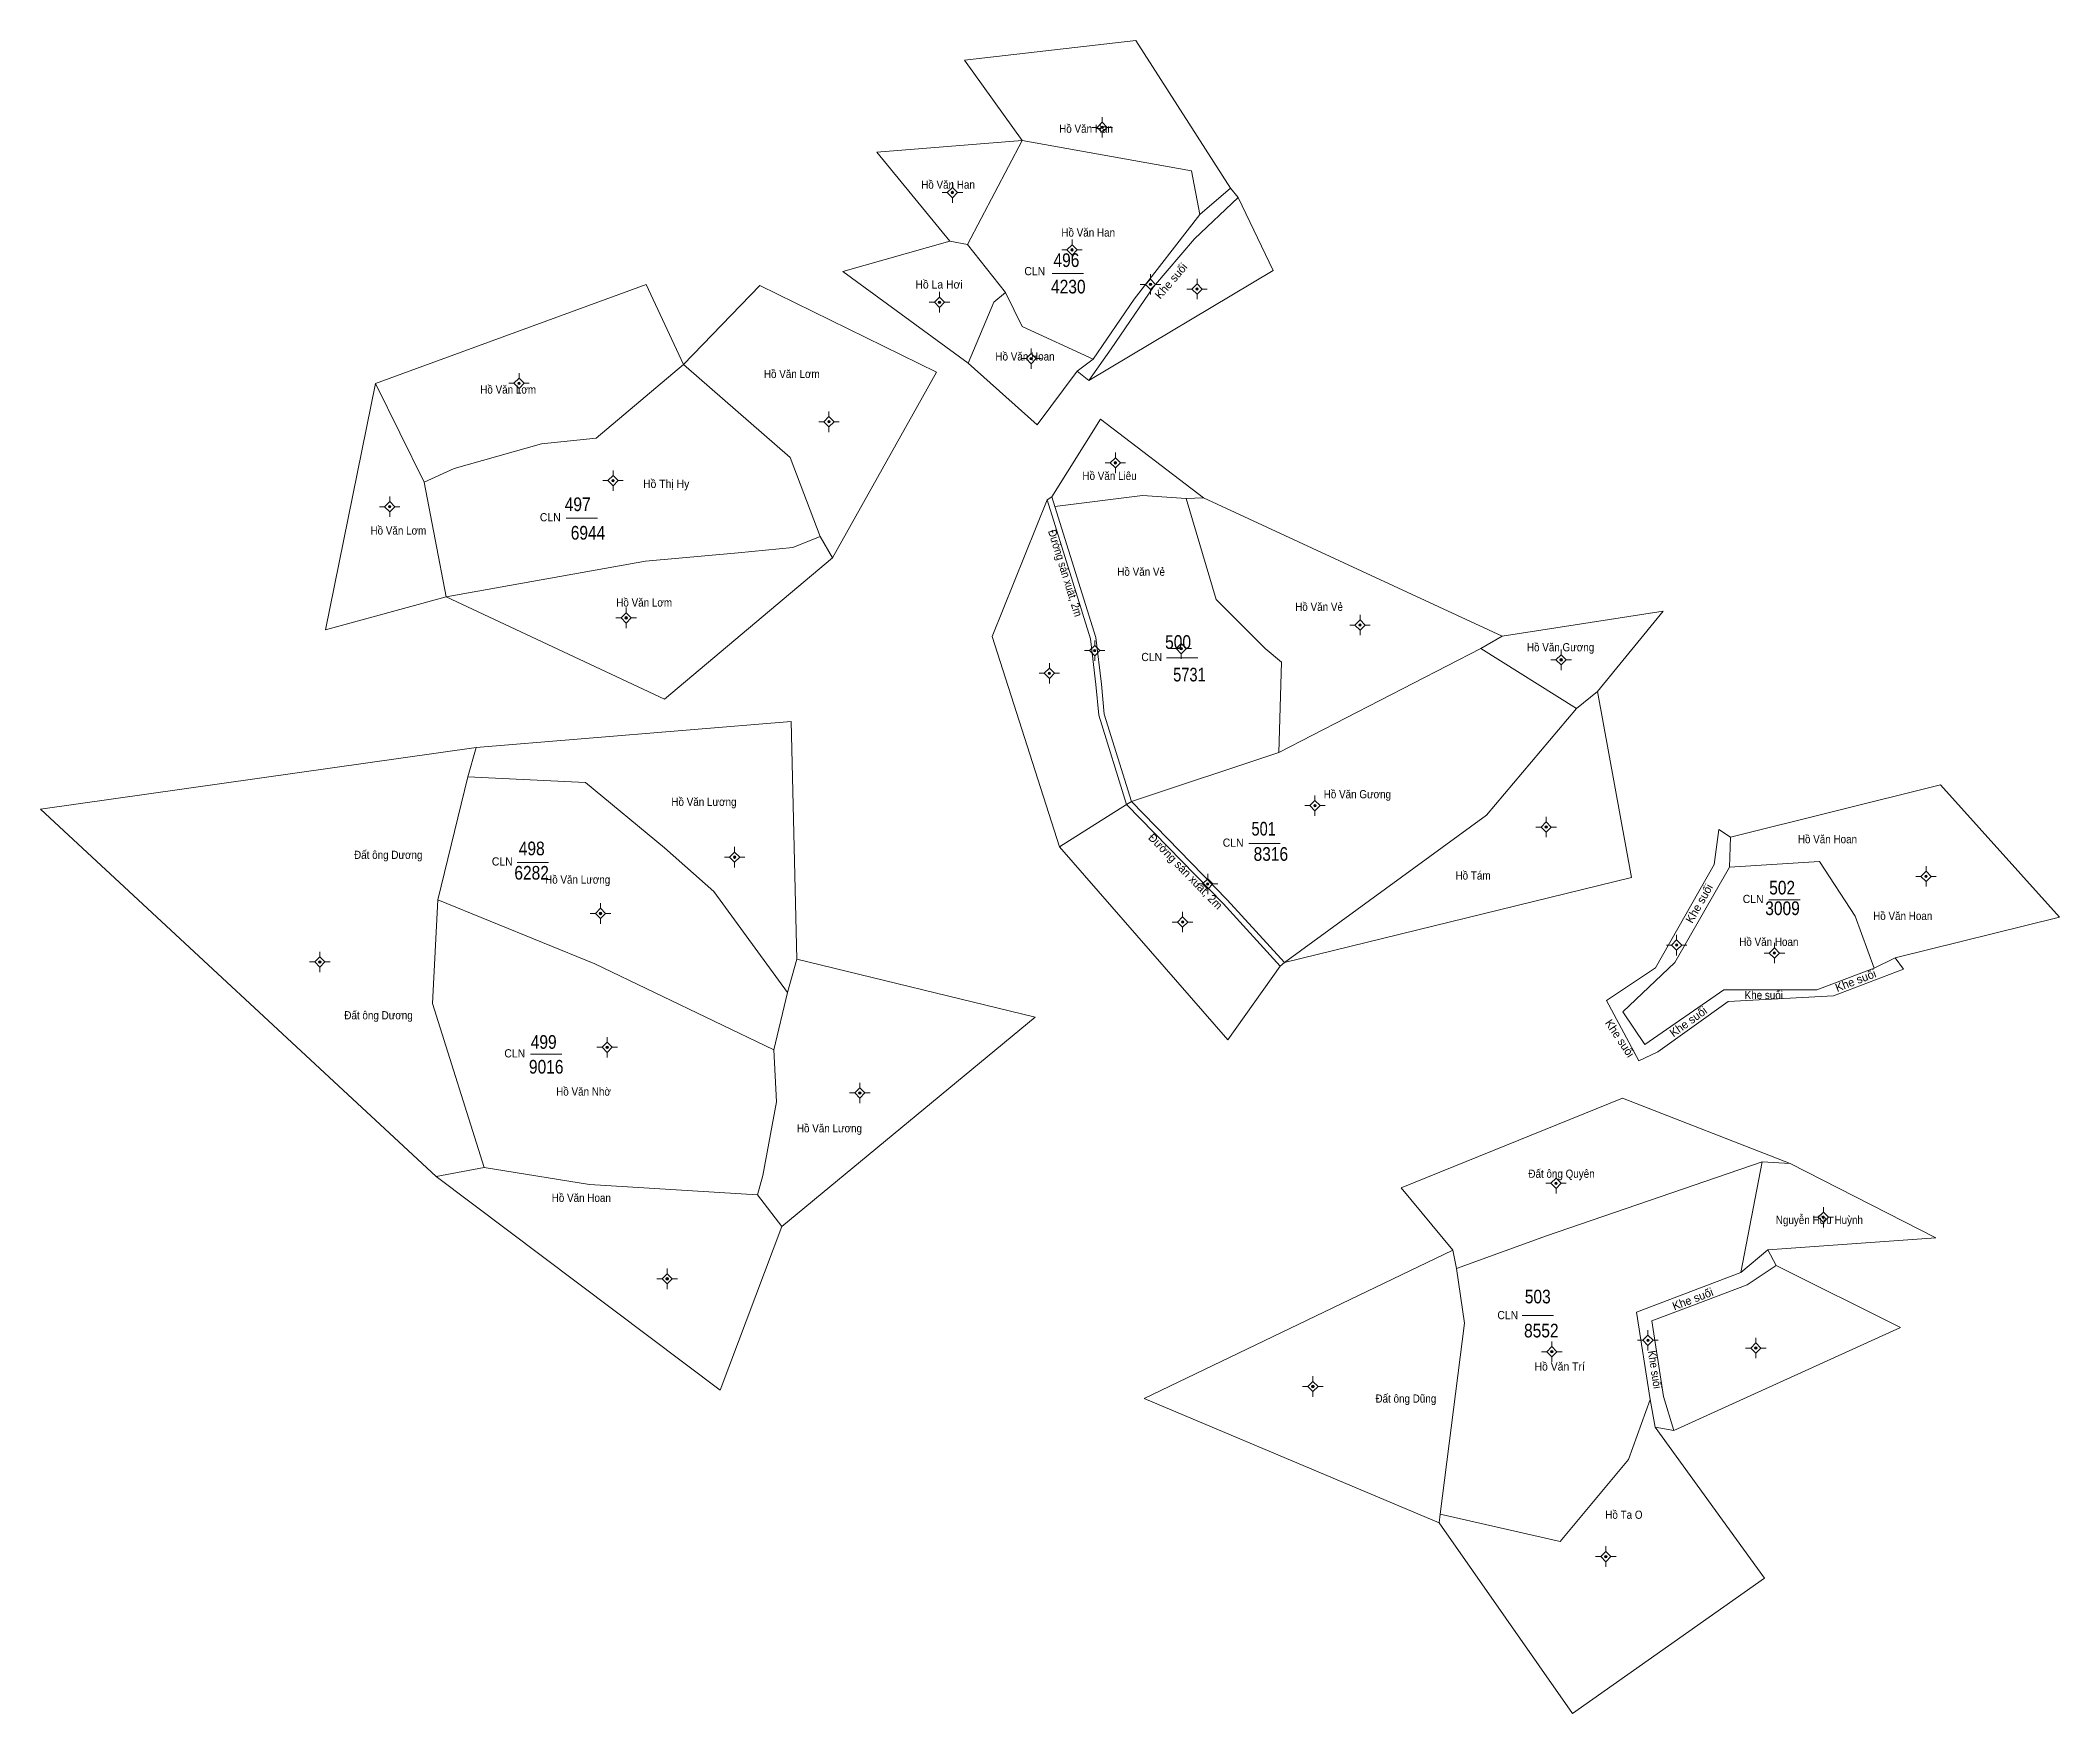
# Model space of a CAD drawing. Header units: metres. Extents: x 532111 to 533496, y 1849585 to 1850411.
# Drawn here: x 532111 to 532851, y 1849798 to 1850411 of the extents above; entities that cross this region are included whole.
import ezdxf
from ezdxf.enums import TextEntityAlignment as Align

# ---------------------------------------------------------------- set-up
doc = ezdxf.new("R2010")
doc.units = ezdxf.units.M
doc.header["$LTSCALE"] = 1.2
for name, color, linetype, lineweight in [('11', 7, 'Continuous', 13), ('6', 7, 'Continuous', 13), ('7', 7, 'Continuous', 13)]:
    doc.layers.add(name, color=color, linetype=linetype, lineweight=lineweight)
for name, color, linetype in [('2', 7, 'Continuous'), ('3', 7, 'Continuous'), ('4', 7, 'Continuous'), ('5', 7, 'Continuous'), ('63', 7, 'Continuous')]:
    doc.layers.add(name, color=color, linetype=linetype)

msp = doc.modelspace()

# ---------------------------------------------------------------- texts
at = {"layer": '2'}
for s, width, p in [('Hồ Văn Han', 0.9, (532494.365, 1850376.89)), ('Hồ Văn Han', 0.9, (532443.835, 1850356.41)), ('Hồ Văn Han', 0.9, (532495.165, 1850338.87)), ('Hồ La Hơi', 0.95, (532440.535, 1850319.84)), ('Hồ Văn Hoan', 0.9, (532472.025, 1850293.49)), ('Hồ Văn Lơm', 0.9, (532386.605, 1850287.07)), ('Hồ Văn Lơm', 0.9, (532282.725, 1850281.37)), ('Hồ Văn Liêu', 0.9, (532502.985, 1850249.76)), ('Hồ Thị Hy', 0.95, (532340.605, 1850246.83)), ('Hồ Văn Lơm', 0.9, (532242.525, 1850229.73)), ('Hồ Văn Vẻ', 0.9, (532514.54, 1850214.65)), ('Hồ Văn Lơm', 0.9, (532332.535, 1850203.38)), ('Hồ Văn Vẻ', 0.9, (532579.71, 1850201.82)), ('Hồ Văn Gương', 0.9, (532668.16, 1850186.99)), ('Hồ Văn Lương', 0.9, (532354.435, 1850130.39)), ('Hồ Văn Gương', 0.9, (532593.74, 1850133.17)), ('Hồ Văn Hoan', 0.9, (532765.895, 1850116.72)), ('Đất ông Dương', 0.9, (532238.825, 1850110.97)), ('Hồ Văn Lương', 0.9, (532308.185, 1850101.91)), ('Hồ Tám', 0.9, (532636.11, 1850103.4)), ('Hồ Văn Hoan', 0.9, (532793.465, 1850088.6)), ('Hồ Văn Hoan', 0.9, (532744.425, 1850079.11)), ('Khe suối', 0.9, (532742.58, 1850059.62)), ('Đất ông Dương', 0.9, (532235.265, 1850052.22)), ('Hồ Văn Nhờ', 0.9, (532310.33, 1850024.29)), ('Hồ Văn Lương', 0.9, (532400.395, 1850010.83)), ('Đất ông Quyên', 0.9, (532668.505, 1849994.2)), ('Hồ Văn Hoan', 0.9, (532309.525, 1849985.37)), ('Nguyễn Hữu Huỳnh', 0.9, (532762.935, 1849977.27)), ('Hồ Văn Trí', 0.95, (532667.83, 1849923.6)), ('Đất ông Dũng', 0.9, (532611.5, 1849911.86)), ('Hồ Ta O', 0.9, (532691.355, 1849869.32))]:
    msp.add_text(s, height=3, dxfattribs=dict(at, width=width)).set_placement(p, align=Align.CENTER)
for s, rotation, p in [('Khe suối', 49.407, (532526.656, 1850321.654)), ('Đường sản xuất, 2m', 314.184, (532529.717, 1850105.365)), ('Khe suối', 60.255, (532720.229, 1850093.916)), ('Khe suối', 20.92, (532776.754, 1850065.017)), ('Khe suối', 303.69, (532688.605, 1850044.442)), ('Khe suối', 35.641, (532715.816, 1850050.144)), ('Khe suối', 20.819, (532717.097, 1849948.403))]:
    msp.add_text(s, height=3, rotation=rotation, dxfattribs=at).set_placement(p, align=Align.CENTER)
at = {"layer": '2', "width": 0.9}
for s, rotation, p in [('Đường sản xuất, 2m', 287.347, (532485.347, 1850215.212)), ('Khe suối', 278.877, (532701.173, 1849923.741))]:
    msp.add_text(s, height=3, rotation=rotation, dxfattribs=at).set_placement(p, align=Align.CENTER)
at = {"layer": '3', "width": 0.95}
for p in [(532475.59, 1850324.73), (532298.16, 1850234.6), (532518.42, 1850183.42), (532548.25, 1850115.43), (532280.57, 1850108.56), (532738.69, 1850094.81), (532285.16, 1850038.28), (532648.83, 1849942.42)]:
    msp.add_text('CLN', height=3, dxfattribs=at).set_placement(p, align=Align.CENTER)
at = {"layer": '4'}
for s, width, p in [('496', 0.85, (532487.18, 1850327.74)), ('497', 0.85, (532308.195, 1850238.35)), ('500', 0.85, (532528.075, 1850187.91)), ('501', 0.8, (532559.425, 1850119.53)), ('498', 0.85, (532291.365, 1850112.3)), ('502', 0.85, (532749.305, 1850097.95)), ('499', 0.85, (532295.745, 1850041.43)), ('503', 0.85, (532659.8, 1849948.21))]:
    msp.add_text(s, height=5, dxfattribs=dict(at, width=width)).set_placement(p, align=Align.CENTER)
at = {"layer": '5'}
for s, width, p in [('4230', 0.85, (532487.87, 1850318.05)), ('6944', 0.85, (532311.97, 1850227.91)), ('5731', 0.8, (532532.23, 1850175.97)), ('8316', 0.85, (532562.055, 1850110.28)), ('6282', 0.85, (532291.32, 1850103.4)), ('3009', 0.85, (532749.44, 1850090.41)), ('9016', 0.85, (532296.665, 1850032.36)), ('8552', 0.85, (532661.1, 1849935.74))]:
    msp.add_text(s, height=5, dxfattribs=dict(at, width=width)).set_placement(p, align=Align.CENTER)
at = {"layer": '63'}
msp.add_text('D', height=0.01, dxfattribs=at).set_placement((532623.435, 1849864.58), align=Align.CENTER)

# ---------------------------------------------------------------- hatches: boundary and pattern name
at = {"layer": '11'}
for points in [[(532500.719, 1850378.86, 1), (532499.819, 1850378.86, 1)], [(532445.889, 1850355, 1), (532444.989, 1850355, 1)], [(532489.699, 1850334, 1), (532488.799, 1850334, 1)], [(532518.429, 1850321.36, 1), (532517.529, 1850321.36, 1)], [(532535.469, 1850319.67, 1), (532534.569, 1850319.67, 1)], [(532441.149, 1850314.83, 1), (532440.249, 1850314.83, 1)], [(532474.739, 1850294.17, 1), (532473.839, 1850294.17, 1)], [(532287.159, 1850285.16, 1), (532286.259, 1850285.16, 1)], [(532400.649, 1850271.06, 1), (532399.749, 1850271.06, 1)], [(532505.559, 1850256.02, 1), (532504.659, 1850256.02, 1)], [(532321.609, 1850249.5, 1), (532320.709, 1850249.5, 1)], [(532239.809, 1850239.95, 1), (532238.909, 1850239.95, 1)], [(532326.389, 1850199.24, 1), (532325.489, 1850199.24, 1)], [(532595.169, 1850196.62, 1), (532594.269, 1850196.62, 1)], [(532497.989, 1850187.26, 1), (532497.089, 1850187.26, 1)], [(532529.679, 1850188, 1), (532528.779, 1850188, 1)], [(532481.379, 1850178.94, 1), (532480.479, 1850178.94, 1)], [(532668.809, 1850183.87, 1), (532667.909, 1850183.87, 1)], [(532578.649, 1850130.5, 1), (532577.749, 1850130.5, 1)], [(532663.319, 1850122.63, 1), (532662.419, 1850122.63, 1)], [(532366.109, 1850111.63, 1), (532365.209, 1850111.63, 1)], [(532802.459, 1850104.57, 1), (532801.559, 1850104.57, 1)], [(532539.389, 1850101.82, 1), (532538.489, 1850101.82, 1)], [(532316.999, 1850091, 1), (532316.099, 1850091, 1)], [(532530.169, 1850087.85, 1), (532529.269, 1850087.85, 1)], [(532711.099, 1850079.41, 1), (532710.199, 1850079.41, 1)], [(532746.929, 1850076.5, 1), (532746.029, 1850076.5, 1)], [(532214.199, 1850073.24, 1), (532213.299, 1850073.24, 1)], [(532319.439, 1850042, 1), (532318.539, 1850042, 1)], [(532411.959, 1850025.27, 1), (532411.059, 1850025.27, 1)], [(532666.959, 1849992.18, 1), (532666.059, 1849992.18, 1)], [(532764.869, 1849979.74, 1), (532763.969, 1849979.74, 1)], [(532341.419, 1849957.2, 1), (532340.519, 1849957.2, 1)], [(532700.589, 1849934.7, 1), (532699.689, 1849934.7, 1)], [(532665.399, 1849930.5, 1), (532664.499, 1849930.5, 1)], [(532740.099, 1849931.86, 1), (532739.199, 1849931.86, 1)], [(532577.899, 1849917.77, 1), (532576.999, 1849917.77, 1)], [(532685.189, 1849855.49, 1), (532684.289, 1849855.49, 1)]]:
    msp.add_hatch(color=256, dxfattribs=at).paths.add_polyline_path(points)

# ---------------------------------------------------------------- linework, layer by layer
for p, q in [((532498.4, 1850378.86), (532496.52, 1850378.86)), ((532500.27, 1850382.61), (532500.27, 1850380.74)), ((532500.27, 1850376.98), (532500.27, 1850375.11)), ((532504.02, 1850378.86), (532502.14, 1850378.86)), ((532443.56, 1850355), (532441.69, 1850355)), ((532445.44, 1850358.75), (532445.44, 1850356.88)), ((532449.19, 1850355), (532447.31, 1850355)), ((532445.44, 1850353.12), (532445.44, 1850351.25)), ((532487.38, 1850334), (532485.5, 1850334)), ((532489.25, 1850337.75), (532489.25, 1850335.88)), ((532493, 1850334), (532491.12, 1850334)), ((532489.25, 1850332.12), (532489.25, 1850330.25)), ((532440.7, 1850318.58), (532440.7, 1850316.7)), ((532516.1, 1850321.36), (532514.23, 1850321.36)), ((532517.98, 1850325.11), (532517.98, 1850323.24)), ((532517.98, 1850319.48), (532517.98, 1850317.61)), ((532521.73, 1850321.36), (532519.86, 1850321.36)), ((532533.14, 1850319.67), (532531.27, 1850319.67)), ((532535.02, 1850323.42), (532535.02, 1850321.54)), ((532535.02, 1850317.8), (532535.02, 1850315.92)), ((532538.77, 1850319.67), (532536.9, 1850319.67)), ((532438.82, 1850314.83), (532436.95, 1850314.83)), ((532440.7, 1850312.96), (532440.7, 1850311.08)), ((532444.45, 1850314.83), (532442.57, 1850314.83)), ((532474.29, 1850297.92), (532474.29, 1850296.04)), ((532286.71, 1850288.91), (532286.71, 1850287.04)), ((532472.42, 1850294.17), (532470.54, 1850294.17)), ((532474.29, 1850292.3), (532474.29, 1850290.42)), ((532478.04, 1850294.17), (532476.16, 1850294.17)), ((532284.84, 1850285.16), (532282.96, 1850285.16)), ((532286.71, 1850283.28), (532286.71, 1850281.41)), ((532290.46, 1850285.16), (532288.58, 1850285.16)), ((532400.2, 1850274.81), (532400.2, 1850272.94)), ((532398.32, 1850271.06), (532396.45, 1850271.06)), ((532400.2, 1850269.18), (532400.2, 1850267.31)), ((532403.95, 1850271.06), (532402.07, 1850271.06)), ((532505.11, 1850259.77), (532505.11, 1850257.9)), ((532321.16, 1850253.25), (532321.16, 1850251.38)), ((532503.24, 1850256.02), (532501.36, 1850256.02)), ((532505.11, 1850254.14), (532505.11, 1850252.27)), ((532508.86, 1850256.02), (532506.98, 1850256.02)), ((532319.28, 1850249.5), (532317.41, 1850249.5)), ((532321.16, 1850247.62), (532321.16, 1850245.75)), ((532324.91, 1850249.5), (532323.04, 1850249.5)), ((532237.48, 1850239.95), (532235.61, 1850239.95)), ((532239.36, 1850243.7), (532239.36, 1850241.82)), ((532239.36, 1850238.08), (532239.36, 1850236.2)), ((532243.11, 1850239.95), (532241.24, 1850239.95)), ((532325.94, 1850202.99), (532325.94, 1850201.12)), ((532594.72, 1850200.37), (532594.72, 1850198.5)), ((532324.06, 1850199.24), (532322.19, 1850199.24)), ((532325.94, 1850197.36), (532325.94, 1850195.49)), ((532329.69, 1850199.24), (532327.81, 1850199.24)), ((532592.84, 1850196.62), (532590.97, 1850196.62)), ((532594.72, 1850194.74), (532594.72, 1850192.87)), ((532598.47, 1850196.62), (532596.6, 1850196.62)), ((532495.66, 1850187.26), (532493.79, 1850187.26)), ((532497.54, 1850191.01), (532497.54, 1850189.14)), ((532497.54, 1850185.38), (532497.54, 1850183.51)), ((532501.29, 1850187.26), (532499.42, 1850187.26)), ((532527.36, 1850188), (532525.48, 1850188)), ((532529.23, 1850191.75), (532529.23, 1850189.88)), ((532529.23, 1850186.12), (532529.23, 1850184.25)), ((532532.98, 1850188), (532531.1, 1850188)), ((532668.36, 1850187.62), (532668.36, 1850185.74)), ((532479.06, 1850178.94), (532477.18, 1850178.94)), ((532480.93, 1850182.69), (532480.93, 1850180.82)), ((532484.68, 1850178.94), (532482.81, 1850178.94)), ((532666.48, 1850183.87), (532664.61, 1850183.87)), ((532668.36, 1850182), (532668.36, 1850180.12)), ((532672.11, 1850183.87), (532670.24, 1850183.87)), ((532480.93, 1850177.06), (532480.93, 1850175.19)), ((532578.2, 1850134.25), (532578.2, 1850132.38)), ((532576.32, 1850130.5), (532574.45, 1850130.5)), ((532578.2, 1850128.62), (532578.2, 1850126.75)), ((532581.95, 1850130.5), (532580.07, 1850130.5)), ((532662.87, 1850126.38), (532662.87, 1850124.5)), ((532661, 1850122.63), (532659.12, 1850122.63)), ((532662.87, 1850120.76), (532662.87, 1850118.88)), ((532666.62, 1850122.63), (532664.74, 1850122.63)), ((532363.78, 1850111.63), (532361.91, 1850111.63)), ((532365.66, 1850115.38), (532365.66, 1850113.5)), ((532369.41, 1850111.63), (532367.54, 1850111.63)), ((532365.66, 1850109.76), (532365.66, 1850107.88)), ((532538.94, 1850105.57), (532538.94, 1850103.7)), ((532800.14, 1850104.57), (532798.26, 1850104.57)), ((532802.01, 1850108.32), (532802.01, 1850106.44)), ((532805.76, 1850104.57), (532803.88, 1850104.57)), ((532537.06, 1850101.82), (532535.19, 1850101.82)), ((532538.94, 1850099.94), (532538.94, 1850098.07)), ((532542.69, 1850101.82), (532540.81, 1850101.82)), ((532802.01, 1850102.7), (532802.01, 1850100.82)), ((532314.68, 1850091), (532312.8, 1850091)), ((532316.55, 1850094.75), (532316.55, 1850092.88)), ((532316.55, 1850089.12), (532316.55, 1850087.25)), ((532320.3, 1850091), (532318.43, 1850091)), ((532529.72, 1850091.6), (532529.72, 1850089.72)), ((532527.84, 1850087.85), (532525.97, 1850087.85)), ((532529.72, 1850085.98), (532529.72, 1850084.1)), ((532533.47, 1850087.85), (532531.6, 1850087.85)), ((532710.65, 1850083.16), (532710.65, 1850081.28)), ((532213.75, 1850076.99), (532213.75, 1850075.12)), ((532708.78, 1850079.41), (532706.9, 1850079.41)), ((532710.65, 1850077.54), (532710.65, 1850075.66)), ((532714.4, 1850079.41), (532712.52, 1850079.41)), ((532744.6, 1850076.5), (532742.73, 1850076.5)), ((532746.48, 1850080.25), (532746.48, 1850078.38)), ((532746.48, 1850074.62), (532746.48, 1850072.75)), ((532750.23, 1850076.5), (532748.36, 1850076.5)), ((532211.88, 1850073.24), (532210, 1850073.24)), ((532213.75, 1850071.36), (532213.75, 1850069.49)), ((532217.5, 1850073.24), (532215.62, 1850073.24)), ((532318.99, 1850045.75), (532318.99, 1850043.88)), ((532317.12, 1850042), (532315.24, 1850042)), ((532318.99, 1850040.12), (532318.99, 1850038.25)), ((532322.74, 1850042), (532320.86, 1850042)), ((532409.64, 1850025.27), (532407.76, 1850025.27)), ((532411.51, 1850029.02), (532411.51, 1850027.14)), ((532411.51, 1850023.4), (532411.51, 1850021.52)), ((532415.26, 1850025.27), (532413.38, 1850025.27)), ((532666.51, 1849995.93), (532666.51, 1849994.06)), ((532664.64, 1849992.18), (532662.76, 1849992.18)), ((532666.51, 1849990.3), (532666.51, 1849988.43)), ((532670.26, 1849992.18), (532668.38, 1849992.18)), ((532762.55, 1849979.74), (532760.67, 1849979.74)), ((532764.42, 1849983.49), (532764.42, 1849981.62)), ((532764.42, 1849977.86), (532764.42, 1849975.99)), ((532768.17, 1849979.74), (532766.3, 1849979.74)), ((532339.1, 1849957.2), (532337.22, 1849957.2)), ((532340.97, 1849960.95), (532340.97, 1849959.08)), ((532344.72, 1849957.2), (532342.84, 1849957.2)), ((532340.97, 1849955.32), (532340.97, 1849953.45)), ((532664.95, 1849934.25), (532664.95, 1849932.38)), ((532698.26, 1849934.7), (532696.39, 1849934.7)), ((532700.14, 1849938.45), (532700.14, 1849936.58)), ((532703.89, 1849934.7), (532702.02, 1849934.7)), ((532739.65, 1849935.61), (532739.65, 1849933.74)), ((532663.07, 1849930.5), (532661.2, 1849930.5)), ((532664.95, 1849928.62), (532664.95, 1849926.75)), ((532668.7, 1849930.5), (532666.82, 1849930.5)), ((532700.14, 1849932.82), (532700.14, 1849930.95)), ((532737.78, 1849931.86), (532735.9, 1849931.86)), ((532739.65, 1849929.98), (532739.65, 1849928.11)), ((532743.4, 1849931.86), (532741.52, 1849931.86)), ((532577.45, 1849921.52), (532577.45, 1849919.64)), ((532575.57, 1849917.77), (532573.7, 1849917.77)), ((532577.45, 1849915.9), (532577.45, 1849914.02)), ((532581.2, 1849917.77), (532579.32, 1849917.77)), ((532682.86, 1849855.49), (532680.99, 1849855.49)), ((532684.74, 1849859.24), (532684.74, 1849857.36)), ((532684.74, 1849853.62), (532684.74, 1849851.74)), ((532688.49, 1849855.49), (532686.62, 1849855.49))]:
    msp.add_line(p, q, dxfattribs=at)
for points in [[(532500.27, 1850380.74), (532498.4, 1850378.86), (532500.27, 1850376.98), (532502.14, 1850378.86)], [(532445.44, 1850356.88), (532443.56, 1850355), (532445.44, 1850353.12), (532447.31, 1850355)], [(532489.25, 1850335.88), (532487.38, 1850334), (532489.25, 1850332.12), (532491.12, 1850334)], [(532517.98, 1850323.24), (532516.1, 1850321.36), (532517.98, 1850319.48), (532519.86, 1850321.36)], [(532535.02, 1850321.54), (532533.14, 1850319.67), (532535.02, 1850317.8), (532536.9, 1850319.67)], [(532440.7, 1850316.7), (532438.82, 1850314.83), (532440.7, 1850312.96), (532442.57, 1850314.83)], [(532474.29, 1850296.04), (532472.42, 1850294.17), (532474.29, 1850292.3), (532476.16, 1850294.17)], [(532286.71, 1850287.04), (532284.84, 1850285.16), (532286.71, 1850283.28), (532288.58, 1850285.16)], [(532400.2, 1850272.94), (532398.32, 1850271.06), (532400.2, 1850269.18), (532402.07, 1850271.06)], [(532321.16, 1850251.38), (532319.28, 1850249.5), (532321.16, 1850247.62), (532323.04, 1850249.5)], [(532505.11, 1850257.9), (532503.24, 1850256.02), (532505.11, 1850254.14), (532506.98, 1850256.02)], [(532239.36, 1850241.82), (532237.48, 1850239.95), (532239.36, 1850238.08), (532241.24, 1850239.95)], [(532325.94, 1850201.12), (532324.06, 1850199.24), (532325.94, 1850197.36), (532327.81, 1850199.24)], [(532594.72, 1850198.5), (532592.84, 1850196.62), (532594.72, 1850194.74), (532596.6, 1850196.62)], [(532497.54, 1850189.14), (532495.66, 1850187.26), (532497.54, 1850185.38), (532499.42, 1850187.26)], [(532529.23, 1850189.88), (532527.36, 1850188), (532529.23, 1850186.12), (532531.1, 1850188)], [(532668.36, 1850185.74), (532666.48, 1850183.87), (532668.36, 1850182), (532670.24, 1850183.87)], [(532480.93, 1850180.82), (532479.06, 1850178.94), (532480.93, 1850177.06), (532482.81, 1850178.94)], [(532578.2, 1850132.38), (532576.32, 1850130.5), (532578.2, 1850128.62), (532580.07, 1850130.5)], [(532662.87, 1850124.5), (532661, 1850122.63), (532662.87, 1850120.76), (532664.74, 1850122.63)], [(532365.66, 1850113.5), (532363.78, 1850111.63), (532365.66, 1850109.76), (532367.54, 1850111.63)], [(532538.94, 1850103.7), (532537.06, 1850101.82), (532538.94, 1850099.94), (532540.81, 1850101.82)], [(532802.01, 1850106.44), (532800.14, 1850104.57), (532802.01, 1850102.7), (532803.88, 1850104.57)], [(532316.55, 1850092.88), (532314.68, 1850091), (532316.55, 1850089.12), (532318.43, 1850091)], [(532529.72, 1850089.72), (532527.84, 1850087.85), (532529.72, 1850085.98), (532531.6, 1850087.85)], [(532710.65, 1850081.28), (532708.78, 1850079.41), (532710.65, 1850077.54), (532712.52, 1850079.41)], [(532213.75, 1850075.12), (532211.88, 1850073.24), (532213.75, 1850071.36), (532215.62, 1850073.24)], [(532746.48, 1850078.38), (532744.6, 1850076.5), (532746.48, 1850074.62), (532748.36, 1850076.5)], [(532318.99, 1850043.88), (532317.12, 1850042), (532318.99, 1850040.12), (532320.86, 1850042)], [(532411.51, 1850027.14), (532409.64, 1850025.27), (532411.51, 1850023.4), (532413.38, 1850025.27)], [(532666.51, 1849994.06), (532664.64, 1849992.18), (532666.51, 1849990.3), (532668.38, 1849992.18)], [(532764.42, 1849981.62), (532762.55, 1849979.74), (532764.42, 1849977.86), (532766.3, 1849979.74)], [(532340.97, 1849959.08), (532339.1, 1849957.2), (532340.97, 1849955.32), (532342.84, 1849957.2)], [(532700.14, 1849936.58), (532698.26, 1849934.7), (532700.14, 1849932.82), (532702.02, 1849934.7)], [(532739.65, 1849933.74), (532737.78, 1849931.86), (532739.65, 1849929.98), (532741.52, 1849931.86)], [(532664.95, 1849932.38), (532663.07, 1849930.5), (532664.95, 1849928.62), (532666.82, 1849930.5)], [(532577.45, 1849919.64), (532575.57, 1849917.77), (532577.45, 1849915.9), (532579.32, 1849917.77)], [(532684.74, 1849857.36), (532682.86, 1849855.49), (532684.74, 1849853.62), (532686.62, 1849855.49)]]:
    msp.add_lwpolyline(points, close=True, dxfattribs=at)
for centre in [(532500.269, 1850378.86), (532445.439, 1850355), (532489.249, 1850334), (532517.979, 1850321.36), (532535.019, 1850319.67), (532440.699, 1850314.83), (532474.289, 1850294.17), (532286.709, 1850285.16), (532400.199, 1850271.06), (532505.109, 1850256.02), (532321.159, 1850249.5), (532239.359, 1850239.95), (532325.939, 1850199.24), (532594.719, 1850196.62), (532497.539, 1850187.26), (532529.229, 1850188), (532480.929, 1850178.94), (532668.359, 1850183.87), (532578.199, 1850130.5), (532662.869, 1850122.63), (532365.659, 1850111.63), (532802.009, 1850104.57), (532538.939, 1850101.82), (532316.549, 1850091), (532529.719, 1850087.85), (532710.649, 1850079.41), (532746.479, 1850076.5), (532213.749, 1850073.24), (532318.989, 1850042), (532411.509, 1850025.27), (532666.509, 1849992.18), (532764.419, 1849979.74), (532340.969, 1849957.2), (532700.139, 1849934.7), (532664.949, 1849930.5), (532739.649, 1849931.86), (532577.449, 1849917.77), (532684.739, 1849855.49)]:
    msp.add_circle(centre, 0.45, dxfattribs=at)
at = {"layer": '6'}
for p, q in [((532547.29, 1850356.58), (532536, 1850347)), ((532550.14, 1850353.19), (532547.29, 1850356.58)), ((532451, 1850336), (532444.46, 1850337.18)), ((532464.82, 1850318.4), (532460.64, 1850314.8)), ((532451.24, 1850292.48), (532460.64, 1850314.8)), ((532497, 1850294), (532491.17, 1850289.53)), ((532491.17, 1850289.53), (532495.44, 1850286.15)), ((532234.18, 1850285.03), (532252, 1850249)), ((532260, 1850207), (532252, 1850249)), ((532481.89, 1850243.57), (532480.14, 1850242.45)), ((532481.89, 1850243.57), (532483, 1850240)), ((532531, 1850243), (532537.34, 1850243.24)), ((532646.79, 1850192.58), (532537.34, 1850243.24)), ((532397, 1850229), (532401.46, 1850221.17)), ((532639, 1850188), (532646.79, 1850192.58)), ((532674, 1850166), (532681.69, 1850172.27)), ((532268, 1850141), (532271.02, 1850151.82)), ((532257, 1850096), (532268, 1850141)), ((532730.39, 1850118.89), (532726.13, 1850121.74)), ((532730, 1850108), (532730.39, 1850118.89)), ((532385, 1850062), (532388.4, 1850074.2)), ((532783, 1850071), (532790.68, 1850074.74)), ((532790.68, 1850074.74), (532793.7, 1850070.64)), ((532565.52, 1850071.65), (532567, 1850073)), ((532385, 1850062), (532380, 1850041)), ((532742, 1850000), (532734.15, 1849959.48)), ((532742, 1850000), (532752.26, 1849999.42)), ((532274, 1849998), (532256.39, 1849994.67)), ((532374, 1849988), (532382.97, 1849976.34)), ((532630, 1849961), (532628.67, 1849967.75)), ((532734.15, 1849959.48), (532744.11, 1849967.81)), ((532747.14, 1849962.13), (532744.11, 1849967.81)), ((532701, 1849913), (532702.76, 1849902.93)), ((532702.76, 1849902.93), (532709.59, 1849901.6)), ((532624, 1849871), (532623.72, 1849867.79))]:
    msp.add_line(p, q, dxfattribs=at)
for points in [[(532547.29, 1850356.58), (532512.62, 1850410.72), (532449.9, 1850403.46), (532471, 1850374)], [(532471, 1850374), (532417.77, 1850369.84), (532444.46, 1850337.18)], [(532471, 1850374), (532451, 1850336), (532464.82, 1850318.4)], [(532536, 1850347), (532533, 1850363), (532471, 1850374)], [(532495.44, 1850286.15), (532562.92, 1850326.48), (532550.14, 1850353.19)], [(532550.14, 1850353.19), (532534.13, 1850338.06), (532519.1, 1850320.52), (532503.62, 1850297.72), (532495.44, 1850286.15)], [(532497, 1850294), (532512, 1850316), (532536, 1850347)], [(532444.46, 1850337.18), (532405.35, 1850326.1), (532451.24, 1850292.48)], [(532347, 1850292), (532333.24, 1850321.32), (532234.18, 1850285.03)], [(532401.46, 1850221.17), (532439.57, 1850289.24), (532374.94, 1850320.95), (532347, 1850292)], [(532464.82, 1850318.4), (532471, 1850306), (532497, 1850294)], [(532252, 1850249), (532263, 1850254), (532295, 1850263), (532315, 1850265), (532347, 1850292)], [(532397, 1850229), (532386, 1850258), (532347, 1850292)], [(532451.24, 1850292.48), (532476.49, 1850269.94), (532491.17, 1850289.53)], [(532234.18, 1850285.03), (532215.82, 1850194.88), (532260, 1850207)], [(532537.34, 1850243.24), (532499.61, 1850272.04), (532481.89, 1850243.57)], [(532483, 1850240), (532515, 1850244), (532531, 1850243)], [(532480.14, 1850242.45), (532460.03, 1850192.4), (532484.7, 1850115.43)], [(532480.14, 1850242.45), (532496.03, 1850191.58), (532498.01, 1850174.79), (532499.03, 1850163.61), (532509.24, 1850130.95)], [(532483, 1850240), (532498, 1850192), (532500, 1850175), (532501, 1850164), (532511, 1850132)], [(532531, 1850243), (532542, 1850206), (532560, 1850188), (532566, 1850183), (532565, 1850150)], [(532397, 1850229), (532387, 1850225), (532367, 1850223), (532333, 1850220), (532260, 1850207)], [(532260, 1850207), (532339.94, 1850169.48), (532401.46, 1850221.17)], [(532681.69, 1850172.27), (532705.77, 1850201.75), (532646.79, 1850192.58)], [(532511, 1850132), (532565, 1850150), (532639, 1850188), (532674, 1850166)], [(532567, 1850073), (532694.09, 1850104.16), (532681.69, 1850172.27)], [(532674, 1850166), (532641, 1850127), (532567, 1850073)], [(532388.4, 1850074.2), (532386.42, 1850161.26), (532271.02, 1850151.82)], [(532271.02, 1850151.82), (532111.42, 1850129.18), (532256.39, 1849994.67)], [(532268, 1850141), (532311, 1850139), (532340, 1850115), (532358, 1850099), (532385, 1850062)], [(532730.39, 1850118.89), (532807.32, 1850138.15), (532850.92, 1850089.64), (532790.68, 1850074.74)], [(532484.7, 1850115.43), (532509.24, 1850130.95), (532511, 1850132)], [(532565.52, 1850071.65), (532544.54, 1850094.63), (532509.24, 1850130.95)], [(532511, 1850132), (532546, 1850096), (532567, 1850073)], [(532726.13, 1850121.74), (532724.35, 1850108.92), (532702.92, 1850071.09), (532684.99, 1850059.13), (532696.87, 1850037.09), (532703.81, 1850040.3), (532729.5, 1850058.72), (532768.09, 1850060.85), (532793.7, 1850070.64)], [(532484.7, 1850115.43), (532546.28, 1850044.76), (532565.52, 1850071.65)], [(532730, 1850108), (532710, 1850073), (532691, 1850055), (532699, 1850043), (532728, 1850063), (532762, 1850063), (532783, 1850071)], [(532730, 1850108), (532763, 1850110), (532776, 1850090), (532783, 1850071)], [(532274, 1849998), (532255, 1850058), (532257, 1850096)], [(532380, 1850041), (532314.42, 1850072.61), (532257, 1850096)], [(532382.97, 1849976.34), (532475.72, 1850052.96), (532388.4, 1850074.2)], [(532380, 1850041), (532381, 1850022), (532376, 1849995), (532374, 1849988)], [(532752.26, 1849999.42), (532690.86, 1850023.36), (532609.78, 1849990.51), (532628.67, 1849967.75)], [(532630, 1849961), (532663, 1849973), (532742, 1850000)], [(532256.39, 1849994.67), (532360.4, 1849916.4), (532382.97, 1849976.34)], [(532374, 1849988), (532312.56, 1849991.7), (532274, 1849998)], [(532744.11, 1849967.81), (532805.6, 1849972.17), (532752.26, 1849999.42)], [(532628.67, 1849967.75), (532515.69, 1849913.34), (532623.72, 1849867.79)], [(532624, 1849871), (532633, 1849941), (532630, 1849961)], [(532734.15, 1849959.48), (532696, 1849945), (532701, 1849913)], [(532747.14, 1849962.13), (532736.45, 1849955.01), (532716.85, 1849947.57), (532701.57, 1849941.76), (532705.89, 1849914.1), (532709.59, 1849901.6)], [(532709.59, 1849901.6), (532792.6, 1849939.32), (532747.14, 1849962.13)], [(532701, 1849913), (532693, 1849891), (532668, 1849861), (532624, 1849871)], [(532623.72, 1849867.79), (532672.5, 1849797.98), (532742.88, 1849847.64), (532702.76, 1849902.93)]]:
    msp.add_lwpolyline(points, dxfattribs=at)
at = {"layer": '7'}
for p, q in [((532481.96, 1850325.32), (532493.43, 1850325.32)), ((532303.95, 1850235.75), (532315.42, 1850235.75)), ((532523.83, 1850184.58), (532535.3, 1850184.58)), ((532554.04, 1850116.6), (532565.51, 1850116.6)), ((532285.98, 1850109.71), (532297.45, 1850109.71)), ((532744.47, 1850095.98), (532755.94, 1850095.98)), ((532290.95, 1850039.43), (532302.42, 1850039.43)), ((532654.04, 1849943.78), (532665.51, 1849943.78))]:
    msp.add_line(p, q, dxfattribs=at)

msp.set_redraw_order([(e.dxf.handle, doc.entitydb.next_handle()) for e in msp.query("TEXT MTEXT ATTDEF DIMENSION ARC_DIMENSION")])  # texts and dimensions are drawn at this point

doc.saveas('drawing.dxf')
